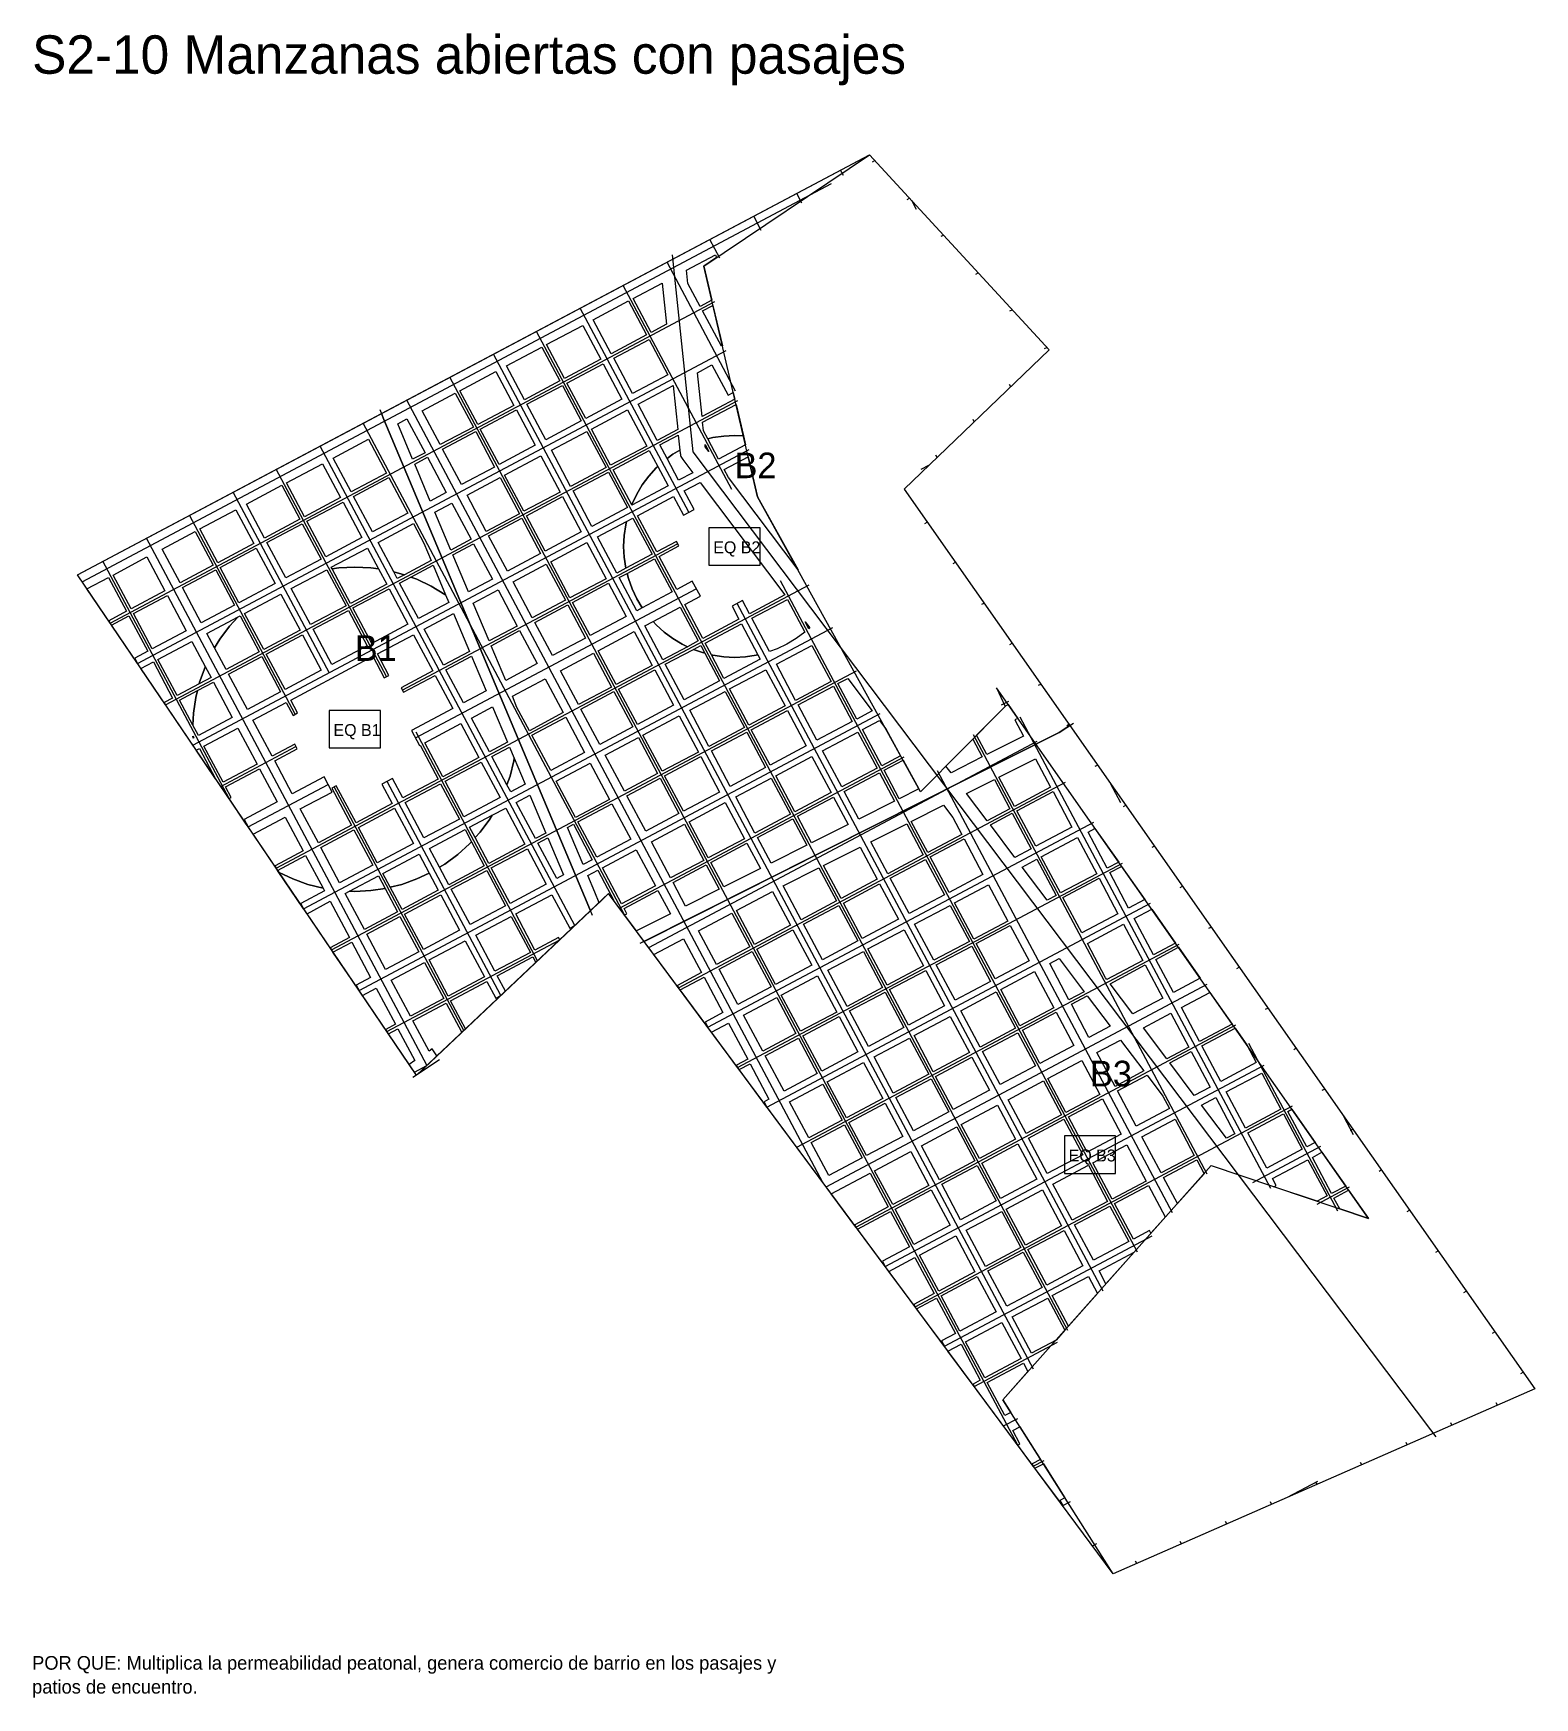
# Model space of a CAD drawing. Header units: metres. Extents: x 3873 to 16340, y -5213 to 3289.
# Drawn here: x 14581 to 16340, y -1013 to 937 of the extents above; entities that cross this region are included whole.
import ezdxf

# ---------------------------------------------------------------- set-up
doc = ezdxf.new("R2010")
doc.units = ezdxf.units.M
for name, color, linetype in [('EQUIPAMIENTO', 5, 'Continuous'), ('LIMITE-INTERVENCION', 30, 'Continuous'), ('MANZANAS-PROPUESTAS', 33, 'Continuous'), ('SECTORES', 1, 'Continuous'), ('TEXTO', 7, 'Continuous'), ('VERDE-OBLIGATORIO', 3, 'Continuous'), ('VERDE-PROPUESTO', 82, 'Continuous'), ('VIA-BOULEVARD', 30, 'Continuous'), ('VIA-PEATONAL', 42, 'Continuous'), ('VIA-PRIMARIA', 1, 'Continuous'), ('VIA-SECUNDARIA', 8, 'Continuous'), ('VIA-TERCIARIA', 9, 'Continuous')]:
    doc.layers.add(name, color=color, linetype=linetype)

msp = doc.modelspace()

# ---------------------------------------------------------------- texts
at = {"layer": 'EQUIPAMIENTO'}
for s, p in [('EQ B2', (15377.8, 328.1)), ('EQ B1', (14933, 114)), ('EQ B3', (15794.1, -384.5))]:
    msp.add_text(s, height=14, dxfattribs=at).set_placement(p)
at = {"layer": 'SECTORES'}
for s, p in [('B2', (15402.8, 416.1)), ('B1', (14958, 202)), ('B3', (15819.1, -296.5))]:
    msp.add_text(s, height=30, dxfattribs=at).set_placement(p)
at = {"layer": 'TEXTO'}
for s, height, p in [('S2-10 Manzanas abiertas con pasajes', 45, (14580, 890)), ('POR QUE: Multiplica la permeabilidad peatonal, genera comercio de barrio en los pasajes y', 16, (14580, -980)), ('patios de encuentro.', 16, (14580, -1008))]:
    msp.add_text(s, height=height, dxfattribs=at).set_placement(p)

# ---------------------------------------------------------------- linework, layer by layer
at = {"layer": 'EQUIPAMIENTO'}
for points in [[(15372.8, 314.1), (15432.8, 314.1), (15432.8, 358.1), (15372.8, 358.1), (15372.8, 314.1)], [(14928, 100), (14988, 100), (14988, 144), (14928, 144), (14928, 100)], [(15789.1, -398.5), (15849.1, -398.5), (15849.1, -354.5), (15789.1, -354.5), (15789.1, -398.5)]]:
    msp.add_lwpolyline(points, close=True, dxfattribs=at)
at = {"layer": 'LIMITE-INTERVENCION'}
msp.add_lwpolyline([(14633, 303), (15561, 795), (15771.2, 566.4), (15601.5, 403.2), (16340, -651), (15846.2, -867.6), (15255.3, -70.6), (15030.2, -283.5), (14633, 303)], close=True, dxfattribs=at)
at = {"layer": 'MANZANAS-PROPUESTAS'}
for points in [[(15362.5, 617.3), (15348.2, 644.2), (15346.6, 659.8), (15380.3, 677.7), (15381.8, 674.8), (15366.7, 664.7), (15376.1, 624.5), (15362.5, 617.3)], [(15323.1, 596.4), (15305.1, 586.8), (15284, 626.6), (15318, 644.6), (15323.1, 596.4)], [(15258.3, 562), (15237.2, 601.7), (15278.7, 623.8), (15299.8, 584), (15258.3, 562)], [(15387.4, 570.6), (15365.3, 612.1), (15377.5, 618.5), (15388.5, 571.1), (15387.4, 570.6)], [(15203.6, 532.8), (15182.5, 572.6), (15224.9, 595.1), (15246, 555.4), (15203.6, 532.8)], [(15156.8, 508), (15135.7, 547.7), (15177.2, 569.8), (15198.3, 530), (15156.8, 508)], [(15302.7, 578.7), (15324.7, 537.2), (15283.2, 515.2), (15261.2, 556.7), (15302.7, 578.7)], [(15248.8, 550.1), (15270.9, 508.6), (15228.5, 486), (15206.4, 527.5), (15248.8, 550.1)], [(15364.7, 488.3), (15359.3, 539.7), (15376.3, 548.8), (15395.2, 513.4), (15401.3, 516.6), (15403.1, 508.7), (15364.7, 488.3)], [(15102.1, 478.9), (15080.9, 518.6), (15123.3, 541.1), (15144.4, 501.4), (15102.1, 478.9)], [(15036.8, 495.1), (15075.6, 515.8), (15096.8, 476), (15057.9, 455.4), (15036.8, 495.1)], [(15201.1, 524.7), (15223.2, 483.2), (15181.7, 461.2), (15159.6, 502.7), (15201.1, 524.7)], [(15330.7, 524.6), (15336.2, 473.1), (15312.3, 460.4), (15289.8, 502.8), (15330.7, 524.6)], [(15147.3, 496.1), (15169.3, 454.6), (15126.9, 432.1), (15104.9, 473.6), (15147.3, 496.1)], [(15277.4, 496.2), (15300, 453.8), (15257.6, 431.3), (15235.1, 473.7), (15277.4, 496.2)], [(15366.5, 471.4), (15365.4, 481.8), (15404.5, 502.6), (15413.2, 465.6), (15402.8, 466.1), (15390.1, 465.5), (15377.5, 463.6), (15371.4, 462.1), (15366.5, 471.4)], [(15008.2, 479.9), (15019.1, 485.7), (15040.3, 446), (15025.7, 438.3), (15008.2, 479.9)], [(15099.6, 470.7), (15121.6, 429.2), (15082.8, 408.6), (15060.7, 450.1), (15099.6, 470.7)], [(15229.8, 470.9), (15252.3, 428.5), (15210.8, 406.4), (15188.3, 448.8), (15229.8, 470.9)], [(14932.6, 439.7), (14974.1, 461.8), (14995.2, 422), (14953.7, 400), (14932.6, 439.7)], [(15336.8, 466.6), (15338.7, 449.1), (15330.6, 444.2), (15323.7, 439.1), (15315.1, 455.1), (15336.8, 466.6)], [(14877.9, 410.6), (14920.2, 433.1), (14941.4, 393.4), (14899, 370.9), (14877.9, 410.6)], [(15043.1, 440.7), (15065.1, 399.2), (15046.4, 389.2), (15028.1, 432.7), (15043.1, 440.7)], [(15175.9, 442.2), (15198.4, 399.9), (15156, 377.3), (15133.5, 419.7), (15175.9, 442.2)], [(15302.8, 448.5), (15312.8, 429.8), (15310.9, 428.1), (15302.3, 418.6), (15294.7, 408.4), (15288.2, 397.4), (15282.7, 385.9), (15282.3, 384.8), (15260.4, 426), (15302.8, 448.5)], [(15020.1, 375.3), (14978.6, 353.2), (14956.5, 394.7), (14998, 416.8), (15020.1, 375.3)], [(15128.2, 416.9), (15150.8, 374.5), (15111.9, 353.8), (15089.4, 396.2), (15128.2, 416.9)], [(15255.1, 423.2), (15277.2, 381.7), (15235.7, 359.6), (15213.6, 401.1), (15255.1, 423.2)], [(14831.1, 385.7), (14872.6, 407.8), (14893.7, 368.1), (14852.2, 346), (14831.1, 385.7)], [(15201.2, 394.6), (15223.3, 353.1), (15180.9, 330.5), (15158.9, 372), (15201.2, 394.6)], [(14776.3, 356.6), (14818.7, 379.2), (14839.8, 339.4), (14797.4, 316.9), (14776.3, 356.6)], [(14901.8, 365.6), (14944.2, 388.1), (14966.2, 346.6), (14923.9, 324.1), (14901.8, 365.6)], [(15071.7, 386.8), (15094.2, 344.5), (15070.5, 331.8), (15051.8, 376.3), (15071.7, 386.8)], [(14732.2, 333.1), (14771, 353.8), (14792.1, 314.1), (14753.3, 293.4), (14732.2, 333.1)], [(14896.5, 362.8), (14918.6, 321.3), (14877.1, 299.2), (14855, 340.7), (14896.5, 362.8)], [(15047.4, 319.6), (15016, 302.8), (15013.2, 303.8), (15003.6, 306.2), (14985.2, 340.8), (15026.7, 362.9), (15038.9, 339.9), (15047.4, 319.6)], [(15153.6, 369.2), (15175.6, 327.7), (15136.8, 307), (15114.7, 348.5), (15153.6, 369.2)], [(15276.3, 365.4), (15275.3, 361.5), (15273.4, 348.9), (15272.8, 336.1), (15273.4, 323.4), (15275.3, 310.8), (15275.4, 310.5), (15264.8, 304.9), (15242.2, 347.3), (15276.3, 365.4)], [(14842.6, 334.1), (14864.7, 292.6), (14822.3, 270.1), (14800.3, 311.6), (14842.6, 334.1)], [(14930.4, 311.7), (14972.8, 334.3), (14985.9, 309.7), (14976.6, 311.1), (14958, 312), (14939.4, 311.1), (14931.4, 309.9), (14930.4, 311.7)], [(15097.1, 339.2), (15119.1, 297.7), (15091.1, 282.8), (15072.8, 326.3), (15097.1, 339.2)], [(15229.9, 340.7), (15252.4, 298.3), (15210, 275.8), (15187.5, 318.2), (15229.9, 340.7)], [(14674.8, 302.6), (14714.5, 323.8), (14735.6, 284), (14695.9, 262.9), (14674.8, 302.6)], [(15064.3, 279.5), (15063.6, 280), (15047.6, 289.6), (15030.7, 297.6), (15023.6, 300.1), (15049.8, 314), (15064.3, 279.5)], [(15182.2, 315.3), (15204.7, 273), (15165.9, 252.3), (15143.4, 294.7), (15182.2, 315.3)], [(14669.5, 299.8), (14690.6, 260.1), (14669.9, 249.1), (14671.3, 246.4), (14644.2, 286.4), (14669.5, 299.8)], [(14778.2, 246.6), (14756.1, 288.1), (14795, 308.8), (14817, 267.3), (14778.2, 246.6)], [(15255.2, 293), (15275.9, 254.2), (15233.5, 231.6), (15212.9, 270.5), (15255.2, 293)], [(15276.9, 304.5), (15278.4, 298.4), (15282.7, 286.4), (15288.2, 274.9), (15294.6, 264.1), (15288.3, 260.7), (15267.6, 299.6), (15276.9, 304.5)], [(14738.5, 278.7), (14760.5, 237.2), (14720.8, 216.1), (14698.7, 257.6), (14738.5, 278.7)], [(15125.7, 285.3), (15148.2, 242.9), (15115.2, 225.4), (15096.6, 269.8), (15125.7, 285.3)], [(14693.4, 254.8), (14715.5, 213.3), (14700.2, 205.1), (14703.5, 199), (14673, 243.9), (14693.4, 254.8)], [(14784.7, 234.3), (14821.2, 253.6), (14811.1, 242.6), (14800, 227.6), (14793.8, 217.2), (14784.7, 234.3)], [(15207.6, 267.7), (15228.2, 228.8), (15189.4, 208.2), (15168.7, 247), (15207.6, 267.7)], [(15151, 237.6), (15171.7, 198.8), (15134.7, 179.1), (15117.6, 219.8), (15151, 237.6)], [(15285.3, 236.5), (15306.4, 196.8), (15264, 174.2), (15242.9, 214), (15285.3, 236.5)], [(15307.3, 248.2), (15310.9, 244.2), (15320.3, 235.7), (15330.6, 228.1), (15341.5, 221.5), (15347.6, 218.6), (15318.8, 203.3), (15297.6, 243.1), (15307.3, 248.2)], [(14767.1, 224.9), (14782.8, 195.4), (14782.5, 194.7), (14776.2, 177.2), (14775.7, 175.1), (14749.9, 161.4), (14727.4, 203.7), (14767.1, 224.9)], [(15354.5, 215.5), (15365.1, 211.7), (15367.9, 211), (15385.1, 178.6), (15343.7, 156.5), (15321.6, 198), (15354.5, 215.5)], [(15493.3, 220.2), (15515.8, 177.9), (15474.3, 155.8), (15451.8, 198.2), (15493.3, 220.2)], [(14722.1, 200.9), (14744.6, 158.5), (14734.8, 153.3), (14736.2, 150.7), (14707.4, 193.1), (14722.1, 200.9)], [(15237.6, 211.2), (15258.7, 171.4), (15219.9, 150.8), (15198.8, 190.5), (15237.6, 211.2)], [(15432.8, 204), (15390.4, 181.4), (15375.8, 209.1), (15377.5, 208.6), (15390.1, 206.8), (15402.8, 206.1), (15415.6, 206.8), (15428.2, 208.6), (15430.1, 209.1), (15432.8, 204)], [(15181.1, 181.1), (15202.2, 141.4), (15162.5, 120.2), (15147.9, 147.6), (15142.5, 160.6), (15181.1, 181.1)], [(15309.2, 191.5), (15331.3, 150), (15288.9, 127.4), (15266.8, 168.9), (15309.2, 191.5)], [(15439.4, 191.6), (15461.9, 149.2), (15419.6, 126.7), (15397, 169.1), (15439.4, 191.6)], [(15564, 143.5), (15546, 133.9), (15523.9, 175.4), (15535.4, 181.5), (15564, 143.5)], [(14773.7, 167.2), (14771.7, 159.1), (14768.9, 140.6), (14768.3, 126.8), (14752.7, 156.1), (14773.7, 167.2)], [(15261.5, 166.1), (15283.6, 124.6), (15244.8, 104), (15222.7, 145.5), (15261.5, 166.1)], [(15391.7, 166.3), (15414.3, 123.9), (15372.8, 101.8), (15350.2, 144.2), (15391.7, 166.3)], [(15518.6, 172.6), (15540.7, 131.1), (15499.2, 109), (15477.1, 150.5), (15518.6, 172.6)], [(15337.9, 137.6), (15360.4, 95.2), (15318, 72.7), (15295.5, 115.1), (15337.9, 137.6)], [(15464.8, 143.9), (15486.8, 102.4), (15444.4, 79.9), (15422.4, 121.4), (15464.8, 143.9)], [(15731.2, 132.8), (15741.3, 113.8), (15698.4, 92.2), (15686.3, 115), (15719.7, 148.7), (15719.5, 149.1), (15723.2, 151.1), (15734.7, 134.7), (15731.2, 132.8)], [(15227.1, 94.6), (15187.4, 73.5), (15165.3, 115), (15205, 136.1), (15227.1, 94.6)], [(15417.1, 118.6), (15439.1, 77.1), (15397.6, 55), (15375.6, 96.5), (15417.1, 118.6)], [(15547.3, 118.7), (15569.8, 76.3), (15528.3, 54.3), (15505.8, 96.6), (15547.3, 118.7)], [(15579.8, 122.5), (15597.3, 90.9), (15575.1, 79.1), (15552.5, 121.5), (15572.6, 132.2), (15579.8, 122.5)], [(15290.2, 112.3), (15312.7, 69.9), (15273.9, 49.2), (15251.3, 91.6), (15290.2, 112.3)], [(15693, 89.5), (15656.3, 71), (15650.4, 78.8), (15681.9, 110.5), (15693, 89.5)], [(15157.6, 57.6), (15140.6, 48.6), (15136.2, 56.8), (15139.8, 66.9), (15144.4, 85), (15144.8, 88), (15157.6, 57.6)], [(15233.7, 82.2), (15256.2, 39.8), (15216.5, 18.7), (15193.9, 61.1), (15233.7, 82.2)], [(15363.2, 89.9), (15385.3, 48.4), (15342.9, 25.9), (15320.8, 67.4), (15363.2, 89.9)], [(15493.4, 90.1), (15515.9, 47.7), (15473.5, 25.2), (15451, 67.5), (15493.4, 90.1)], [(15595.6, 40.5), (15577.9, 73.8), (15600.2, 85.7), (15618.7, 52.1), (15595.6, 40.5)], [(15773, 54.1), (15730.6, 31.6), (15712.5, 65.7), (15755.4, 87.3), (15773, 54.1)], [(15315.5, 64.6), (15337.6, 23.1), (15298.8, 2.4), (15276.7, 43.9), (15315.5, 64.6)], [(15445.7, 64.7), (15468.2, 22.3), (15426.7, 0.3), (15404.2, 42.6), (15445.7, 64.7)], [(15590.3, 37.8), (15548.3, 16.7), (15531.1, 49), (15572.6, 71), (15590.3, 37.8)], [(15725.3, 28.8), (15698.7, 14.6), (15674.6, 46.7), (15707.1, 63), (15725.3, 28.8)], [(15147.1, 36.2), (15163, 44.6), (15181.7, 0.2), (15169.7, -6.2), (15147.1, 36.2)], [(15476.4, 19.9), (15518.7, 42.4), (15535.8, 10.4), (15492.9, -11.2), (15476.4, 19.9)], [(15797.9, 7.3), (15755.5, -15.2), (15733.4, 26.3), (15775.8, 48.8), (15797.9, 7.3)], [(15098.9, -5.1), (15104.9, 1.5), (15116, 16.5), (15118.8, 21.1), (15134.8, 29.6), (15157.3, -12.7), (15114.9, -35.3), (15098.9, -5.1)], [(15259, 34.5), (15281.1, -7), (15241.4, -28.1), (15219.3, 13.4), (15259, 34.5)], [(15391.9, 36.1), (15414.4, -6.3), (15372, -28.8), (15349.5, 13.5), (15391.9, 36.1)], [(15658.3, 18.4), (15668.8, -1.3), (15629.1, -22.4), (15609.7, 14), (15647.4, 33), (15658.3, 18.4)], [(15750.2, -18), (15731.1, -28.2), (15702.4, 9.8), (15728.1, 23.5), (15750.2, -18)], [(15207.1, 6.9), (15214, 10.6), (15236.1, -30.9), (15225.4, -36.6), (15207.1, 6.9)], [(15344.2, 10.7), (15366.7, -31.7), (15327.9, -52.3), (15305.3, -9.9), (15344.2, 10.7)], [(15471.1, 17), (15487.5, -13.9), (15445.5, -35), (15429.6, -5), (15471.1, 17)], [(15623.8, -25.2), (15582.3, -47.3), (15562.4, -9.8), (15604.4, 11.3), (15623.8, -25.2)], [(15839.3, -40.8), (15816.8, 1.5), (15824.9, 5.8), (15852.7, -33.8), (15839.3, -40.8)], [(15109.6, -38.1), (15068.1, -60.2), (15057.3, -39.7), (15063.6, -36), (15078.6, -24.9), (15092.4, -12.3), (15094.6, -9.8), (15109.6, -38.1)], [(15117.8, -40.6), (15160.1, -18), (15182.2, -59.5), (15139.8, -82.1), (15117.8, -40.6)], [(15172.5, -11.5), (15184, -5.3), (15202.3, -48.8), (15194.6, -53), (15172.5, -11.5)], [(15310.2, -61.7), (15270.5, -82.8), (15247.9, -40.4), (15287.7, -19.3), (15310.2, -61.7)], [(15433, -41.3), (15390.1, -62.9), (15374.8, -34.1), (15417.2, -11.6), (15433, -41.3)], [(15507, -37.7), (15549.9, -16.1), (15569.9, -53.9), (15527.5, -76.4), (15507, -37.7)], [(15693.7, -48.1), (15654, -69.2), (15631.9, -27.7), (15671.6, -6.6), (15693.7, -48.1)], [(15827, -47.4), (15784.6, -69.9), (15762.1, -27.6), (15804.4, -5), (15827, -47.4)], [(15330.7, -57.6), (15369.5, -37), (15384.8, -65.6), (15345.4, -85.4), (15330.7, -57.6)], [(15648.7, -72), (15607.2, -94.1), (15585.1, -52.6), (15626.6, -30.5), (15648.7, -72)], [(15779.3, -72.8), (15768.8, -78.3), (15739.6, -39.5), (15756.8, -30.4), (15779.3, -72.8)], [(15864.2, -87.6), (15842.2, -46.1), (15856.1, -38.7), (15883.3, -77.5), (15864.2, -87.6)], [(14922.5, -67.4), (14894.7, -82.1), (14898, -88.3), (14867.6, -43.4), (14869.3, -46), (14885.3, -53.5), (14902.9, -59.8), (14920.8, -64.3), (14922.5, -67.4)], [(15055.8, -66.7), (15013.4, -89.3), (14999.5, -63.2), (15013.2, -59.8), (15030.7, -53.5), (15045.1, -46.7), (15055.8, -66.7)], [(15134.5, -84.9), (15093, -107), (15071, -65.5), (15112.5, -43.4), (15134.5, -84.9)], [(15244, -81.3), (15239, -69.1), (15239, -69), (15230.8, -49.5), (15242.6, -43.3), (15261.9, -79.5), (15255.3, -70.6), (15244, -81.3)], [(15522.2, -79.2), (15480.7, -101.3), (15459.6, -61.5), (15459.9, -61.4), (15501.6, -40.4), (15522.2, -79.2)], [(15851.9, -94.2), (15809.5, -116.7), (15787.4, -75.2), (15829.8, -52.7), (15851.9, -94.2)], [(14946.7, -70.4), (14951.8, -67.7), (14958, -68), (14976.6, -67.1), (14993.5, -64.6), (15008.1, -92.1), (14969.3, -112.7), (14946.7, -70.4)], [(15080.7, -113.5), (15038.3, -136.1), (15016.2, -94.6), (15058.6, -72), (15080.7, -113.5)], [(15196.7, -122.1), (15168.9, -136.8), (15146.4, -94.4), (15188.8, -71.9), (15209.7, -111.2), (15215.8, -107.9), (15198.1, -124.7), (15196.7, -122.1)], [(15276.6, -94.3), (15273.3, -88.1), (15313, -67), (15327.6, -94.4), (15287.8, -114.4), (15273.9, -95.7), (15276.6, -94.3)], [(15468.4, -107.8), (15426, -130.4), (15404.9, -90.6), (15447.2, -68.1), (15468.4, -107.8)], [(15572.7, -59.2), (15594.8, -100.7), (15552.4, -123.2), (15530.4, -81.7), (15572.7, -59.2)], [(15722.8, -102.8), (15683.1, -123.9), (15660.5, -81.6), (15700.3, -60.4), (15722.8, -102.8)], [(14929.1, -79.7), (14951.6, -122.1), (14929.3, -134), (14930.7, -136.6), (14902, -94.2), (14929.1, -79.7)], [(15010.9, -97.4), (15033, -138.9), (14994.1, -159.5), (14972.1, -118), (15010.9, -97.4)], [(15122.1, -161.7), (15099.6, -119.3), (15141.1, -97.3), (15163.6, -139.6), (15122.1, -161.7)], [(15360.7, -114.1), (15399.6, -93.5), (15420.7, -133.2), (15381.8, -153.9), (15360.7, -114.1)], [(15525.1, -84.5), (15547.1, -126), (15505.6, -148.1), (15483.6, -106.6), (15525.1, -84.5)], [(15613.7, -106.4), (15655.2, -84.4), (15677.8, -126.8), (15636.3, -148.8), (15613.7, -106.4)], [(15893.3, -142.4), (15870.8, -100), (15891.4, -89), (15919.1, -128.7), (15893.3, -142.4)], [(15493.3, -154.6), (15450.9, -177.2), (15428.8, -135.7), (15471.2, -113.1), (15493.3, -154.6)], [(15559, -135.5), (15601.4, -113), (15623.9, -155.4), (15581.5, -177.9), (15559, -135.5)], [(15747.7, -149.6), (15707.9, -170.7), (15685.9, -129.2), (15725.6, -108.1), (15747.7, -149.6)], [(15881, -149), (15838.9, -171.3), (15837.4, -169.3), (15816.1, -129.1), (15858.4, -106.6), (15881, -149)], [(14954.4, -127.4), (14976.5, -168.9), (14959.6, -177.9), (14962.9, -184.1), (14932.4, -139.1), (14954.4, -127.4)], [(15044.9, -148.4), (15087.2, -125.9), (15109.8, -168.3), (15067.4, -190.8), (15044.9, -148.4)], [(15343.1, -123.5), (15364.2, -163.2), (15335.8, -178.4), (15337.2, -181), (15308.2, -142), (15343.1, -123.5)], [(15639.1, -154.1), (15680.6, -132.1), (15702.6, -173.6), (15661.1, -195.6), (15639.1, -154.1)], [(15916.8, -186.5), (15896.1, -147.7), (15922.6, -133.6), (15948, -169.9), (15916.8, -186.5)], [(15039.6, -151.2), (15062.1, -193.6), (15023.2, -214.3), (15000.7, -171.9), (15039.6, -151.2)], [(15124.9, -167), (15166.4, -144.9), (15169.5, -150.7), (15172.1, -149.3), (15134.5, -184.9), (15124.9, -167)], [(15384.7, -159.1), (15423.5, -138.5), (15445.6, -180), (15406.7, -200.6), (15384.7, -159.1)], [(15534.7, -202.8), (15512.2, -160.4), (15553.7, -138.4), (15576.2, -180.7), (15534.7, -202.8)], [(15812.1, -185.6), (15794.4, -195), (15771.9, -152.6), (15782.9, -146.8), (15812.1, -185.6)], [(15842.6, -176.2), (15883.8, -154.3), (15904.4, -193.1), (15869.4, -211.7), (15842.6, -176.2)], [(15070.2, -196.1), (15112.6, -173.6), (15123, -193.2), (15129.2, -189.9), (15087.7, -229.1), (15070.2, -196.1)], [(15367, -168.5), (15389.1, -210), (15368.2, -221.1), (15371.5, -227.3), (15339, -183.4), (15367, -168.5)], [(15480, -231.9), (15457.4, -189.5), (15499.8, -167), (15522.4, -209.4), (15480, -231.9)], [(15584.3, -183.2), (15626.7, -160.7), (15648.8, -202.2), (15606.4, -224.7), (15584.3, -183.2)], [(15776.8, -204.4), (15737.1, -225.5), (15714.5, -183.1), (15754.2, -162), (15776.8, -204.4)], [(14983, -181.3), (15005.6, -223.7), (14994.2, -229.7), (14995.6, -232.4), (14966.8, -189.9), (14983, -181.3)], [(15413.3, -213), (15452.2, -192.4), (15474.7, -234.7), (15435.8, -255.4), (15413.3, -213)], [(15559.6, -249.6), (15537.5, -208.1), (15579, -186), (15601.1, -227.5), (15559.6, -249.6)], [(15690.3, -250.4), (15667.7, -208), (15709.2, -185.9), (15731.8, -228.3), (15690.3, -250.4)], [(15797.3, -200.3), (15815.8, -190.4), (15842.6, -226), (15817.9, -239.1), (15797.3, -200.3)], [(15947.3, -243.9), (15926.2, -204.2), (15959.6, -186.4), (15985.6, -223.6), (15947.3, -243.9)], [(15048.7, -252.5), (15044.9, -255.1), (15026.1, -219.6), (15064.9, -198.9), (15082.8, -232.6), (15085.5, -231.2), (15054.2, -260.8), (15048.7, -252.5)], [(15779.6, -209.6), (15800.3, -248.5), (15760.5, -269.6), (15739.9, -230.8), (15779.6, -209.6)], [(15881.6, -227.9), (15913.8, -210.8), (15935, -250.5), (15909, -264.3), (15881.6, -227.9)], [(15008.4, -229), (15028.2, -266.2), (15021.5, -270.7), (14997.3, -234.9), (15008.4, -229)], [(15395.6, -222.4), (15418.2, -264.8), (15405, -271.8), (15406.4, -274.4), (15375.7, -233), (15395.6, -222.4)], [(15504.9, -278.7), (15482.8, -237.2), (15525.2, -214.7), (15547.2, -256.2), (15504.9, -278.7)], [(15635.5, -279.5), (15613, -237.1), (15655.4, -214.6), (15677.9, -256.9), (15635.5, -279.5)], [(15713.7, -294.5), (15693.1, -255.7), (15734.6, -233.6), (15755.2, -272.4), (15713.7, -294.5)], [(16013.7, -268.7), (15972.2, -290.7), (15950.1, -249.2), (15989.1, -228.5), (16002.7, -247.9), (16013.7, -268.7)], [(15438.7, -260.7), (15477.5, -240), (15499.6, -281.5), (15460.7, -302.2), (15438.7, -260.7)], [(15588.7, -304.3), (15566.2, -262), (15607.7, -239.9), (15630.2, -282.3), (15588.7, -304.3)], [(15827.3, -256.8), (15854.8, -242.2), (15882.2, -278.5), (15848.4, -296.5), (15827.3, -256.8)], [(15421, -270.1), (15443.1, -311.6), (15437.5, -314.6), (15440.7, -320.7), (15408.2, -276.9), (15421, -270.1)], [(15534, -333.5), (15511.4, -291.1), (15553.8, -268.5), (15576.4, -310.9), (15534, -333.5)], [(15659, -323.6), (15638.3, -284.8), (15680.7, -262.2), (15701.4, -301.1), (15659, -323.6)], [(15809.6, -266.2), (15830.8, -305.9), (15791, -327), (15769.9, -287.3), (15809.6, -266.2)], [(15912.7, -269.1), (15937.8, -255.8), (15959.8, -297.3), (15941.3, -307.1), (15912.7, -269.1)], [(15612.2, -348.5), (15591.5, -309.6), (15633, -287.6), (15653.7, -326.4), (15612.2, -348.5)], [(15744.2, -351.9), (15723.1, -312.2), (15764.6, -290.1), (15785.7, -329.8), (15744.2, -351.9)], [(15851.2, -301.8), (15885.9, -283.4), (15904.3, -307.8), (15912.2, -322.6), (15873.3, -343.3), (15851.2, -301.8)], [(16020.3, -281), (16042.8, -323.4), (16001.3, -345.5), (15978.8, -303.1), (16020.3, -281)], [(15489.8, -356.9), (15467.3, -314.5), (15506.1, -293.9), (15528.7, -336.3), (15489.8, -356.9)], [(15833.6, -311.2), (15855.7, -352.7), (15815.9, -373.8), (15793.9, -332.3), (15833.6, -311.2)], [(15949.9, -318.4), (15966.4, -309.7), (15988.9, -352), (15979.1, -357.3), (15949.9, -318.4)], [(15557.4, -377.6), (15536.8, -338.8), (15579.2, -316.2), (15599.8, -355.1), (15557.4, -377.6)], [(15689.5, -381), (15668.4, -341.3), (15710.8, -318.7), (15731.9, -358.5), (15689.5, -381)], [(16045.6, -328.7), (16067.7, -370.2), (16026.2, -392.3), (16004.1, -350.8), (16045.6, -328.7)], [(16073, -367.4), (16050.9, -325.9), (16055.6, -323.4), (16082.7, -362.2), (16073, -367.4)], [(15513.3, -401.1), (15492.6, -362.2), (15531.5, -341.6), (15552.1, -380.4), (15513.3, -401.1)], [(15642.7, -405.9), (15621.6, -366.2), (15663.1, -344.1), (15684.2, -383.8), (15642.7, -405.9)], [(15769.1, -398.7), (15747.1, -357.2), (15788.6, -335.1), (15810.6, -376.6), (15769.1, -398.7)], [(15879.9, -355.7), (15918.7, -335), (15941.3, -377.4), (15902.4, -398), (15879.9, -355.7)], [(15714.4, -427.8), (15692.3, -386.3), (15734.7, -363.8), (15756.8, -405.3), (15714.4, -427.8)], [(15862.2, -365), (15884.8, -407.4), (15845, -428.6), (15822.5, -386.2), (15862.2, -365)], [(15588, -435), (15566.8, -395.3), (15609.2, -372.7), (15630.3, -412.5), (15588, -435)], [(15667.6, -452.7), (15645.5, -411.2), (15687, -389.1), (15709.1, -430.6), (15667.6, -452.7)], [(15798.2, -453.4), (15775.7, -411.1), (15817.2, -389), (15839.7, -431.4), (15798.2, -453.4)], [(15905.2, -403.3), (15944.1, -382.7), (15952.7, -398.8), (15921.5, -433.9), (15905.2, -403.3)], [(16037.1, -412.8), (16032.8, -404.6), (16074.3, -382.6), (16096.8, -424.9), (16085.1, -431.2), (16034.6, -414.2), (16037.1, -412.8)], [(16102.1, -422.1), (16079.6, -379.7), (16090.8, -373.7), (16118.6, -413.4), (16102.1, -422.1)], [(15561.5, -398.1), (15582.7, -437.8), (15543.5, -458.6), (15544.9, -461.3), (15516, -422.3), (15561.5, -398.1)], [(15612.8, -481.8), (15590.8, -440.3), (15633.2, -417.8), (15655.2, -459.3), (15612.8, -481.8)], [(15743.5, -482.5), (15721, -440.2), (15763.3, -417.6), (15785.9, -460), (15743.5, -482.5)], [(15888.7, -465.4), (15869.9, -475.4), (15847.8, -433.9), (15887.6, -412.7), (15907.1, -449.3), (15908.3, -448.7), (15890.5, -468.7), (15888.7, -465.4)], [(16104.9, -427.4), (16122, -418.3), (16145.3, -451.5), (16111.7, -440.1), (16104.9, -427.4)], [(15585.5, -443.1), (15607.5, -484.6), (15576, -501.4), (15579.3, -507.6), (15546.7, -463.7), (15585.5, -443.1)], [(15696.7, -507.4), (15674.2, -465), (15715.7, -443), (15738.2, -485.4), (15696.7, -507.4)], [(15823.1, -500.2), (15801, -458.7), (15842.5, -436.7), (15864.6, -478.2), (15823.1, -500.2)], [(15768.4, -529.3), (15746.3, -487.8), (15788.7, -465.3), (15810.8, -506.8), (15768.4, -529.3)], [(15642, -536.5), (15619.4, -494.2), (15661.8, -471.6), (15684.3, -514), (15642, -536.5)], [(15614.1, -497), (15636.7, -539.4), (15612.8, -552), (15614.2, -554.7), (15583.5, -513.3), (15614.1, -497)], [(15721.6, -554.2), (15699.5, -512.7), (15741, -490.7), (15763.1, -532.2), (15721.6, -554.2)], [(15829.7, -512.6), (15871, -490.6), (15837.8, -527.9), (15829.7, -512.6)], [(15666.8, -583.3), (15644.8, -541.8), (15687.1, -519.3), (15709.2, -560.8), (15666.8, -583.3)], [(15774.9, -541.7), (15817.3, -519.2), (15827.9, -539.1), (15793.9, -577.3), (15774.9, -541.7)], [(15639.5, -544.6), (15661.5, -586.1), (15645.2, -594.8), (15648.5, -601), (15616, -557.1), (15639.5, -544.6)], [(15750.7, -609), (15728.1, -566.6), (15769.6, -544.5), (15789.6, -582.1), (15779.3, -593.8), (15750.7, -609)], [(15695.9, -638.1), (15673.4, -595.7), (15715.8, -573.2), (15738.3, -615.5), (15695.9, -638.1)], [(15668.1, -598.5), (15690.6, -640.9), (15682.1, -645.5), (15683.5, -648.1), (15652.7, -606.7), (15668.1, -598.5)], [(15719.4, -682.2), (15698.8, -643.4), (15741.1, -620.8), (15746.4, -630.7), (15717, -663.8), (15726.3, -678.5), (15719.4, -682.2)], [(15751.3, -738.9), (15752.7, -741.5), (15734.4, -716.8), (15737.1, -715.4), (15728.8, -699.9), (15737.1, -695.5), (15761.2, -733.6), (15751.3, -738.9)], [(15783.8, -781.6), (15787.1, -787.8), (15754.5, -744), (15764.5, -738.7), (15789.7, -778.5), (15783.8, -781.6)]]:
    msp.add_lwpolyline(points, close=True, dxfattribs=at)
at = {"layer": 'SECTORES'}
for points in [[(14989.1, 491.8), (15561, 795), (15771.2, 566.4), (15601.5, 403.2), (15795.5, 126.3), (15783, 118), (15296.9, -126.6), (15255.3, -70.6), (15233.9, -90.8), (15227, -74), (14992, 485), (14989.1, 491.8)], [(15030.2, -283.5), (15030, -283.1), (14633, 303), (14989.1, 491.8), (14992, 485), (15227, -74), (15233.9, -90.8), (15032.1, -281.7), (15030.2, -283.5)], [(15795.5, 126.3), (16340, -651), (15846.2, -867.6), (15296.9, -126.6), (15783, 118), (15795.5, 126.3)]]:
    msp.add_lwpolyline(points, close=True, dxfattribs=at)
at = {"layer": 'VERDE-OBLIGATORIO'}
msp.add_lwpolyline([(16145.3, -451.5), (15709.6, 170.5), (15719.7, 148.7), (15620.6, 48.7), (15429.8, 394.3), (15366.7, 664.7), (15561, 795), (15771.2, 566.4), (15601.5, 403.2), (16340, -651), (15846.2, -867.6), (15717, -663.8), (15961, -389.4), (16145.3, -451.5)], close=True, dxfattribs=at)
at = {"layer": 'VERDE-PROPUESTO'}
for points in [[(15338.7, 449.1), (15339.1, 445.4), (15339.3, 444.1), (15339.6, 442.8), (15340, 441.5), (15340.6, 440.3), (15341.3, 439.1), (15342, 438), (15353.8, 422.4), (15337.2, 413.6), (15323.7, 439.1), (15330.6, 444.2), (15338.7, 449.1)], [(15368.5, 452.7), (15368.2, 455.5), (15372.5, 447.4), (15368.5, 452.7)], [(15390.1, 465.5), (15402.8, 466.1), (15413.2, 465.6), (15415.6, 455.3), (15384, 438.5), (15371.4, 462.1), (15377.5, 463.6), (15390.1, 465.5)], [(15288.2, 397.4), (15294.7, 408.4), (15302.3, 418.6), (15310.9, 428.1), (15312.8, 429.8), (15324.9, 407), (15282.5, 384.5), (15282.3, 384.8), (15282.7, 385.9), (15288.2, 397.4)], [(15395.5, 416.8), (15390.6, 426.1), (15418.9, 441.2), (15429.8, 394.3), (15477.1, 308.7), (15395.5, 416.8)], [(15461.6, 279.3), (15420.3, 257.3), (15412.2, 272.6), (15399.8, 266), (15407.9, 250.8), (15365.6, 228.2), (15344.4, 268), (15362.7, 277.7), (15353.3, 295.3), (15335, 285.6), (15314.4, 324.5), (15337.4, 336.7), (15334.6, 342), (15311.6, 329.8), (15289, 372.1), (15331.4, 394.7), (15343, 372.9), (15355.4, 379.5), (15343.8, 401.3), (15362.3, 411.1), (15461.6, 279.3)], [(15273.4, 323.4), (15272.8, 336.1), (15273.4, 348.9), (15275.3, 361.5), (15276.3, 365.4), (15283.7, 369.3), (15306.3, 327), (15275.4, 310.5), (15275.3, 310.8), (15273.4, 323.4)], [(15282.7, 286.4), (15278.4, 298.4), (15276.9, 304.5), (15309.1, 321.7), (15329.8, 282.8), (15294.6, 264.1), (15288.2, 274.9), (15282.7, 286.4)], [(14925.1, 308.9), (14947.7, 266.5), (14906.2, 244.5), (14883.6, 286.8), (14925.1, 308.9)], [(14958, 312), (14976.6, 311.1), (14985.9, 309.7), (14995.4, 291.9), (14953, 269.3), (14931.4, 309.9), (14939.4, 311.1), (14958, 312)], [(15016, 302.8), (15007.7, 298.4), (15003.6, 306.2), (15013.2, 303.8), (15016, 302.8)], [(15047.6, 289.6), (15063.6, 280), (15064.3, 279.5), (15068.1, 270.5), (15032.6, 251.6), (15010.5, 293.1), (15023.6, 300.1), (15030.7, 297.6), (15047.6, 289.6)], [(14871.3, 280.3), (14893.8, 237.9), (14851.4, 215.3), (14828.9, 257.7), (14871.3, 280.3)], [(14955.8, 264), (14998.2, 286.6), (15020.2, 245.1), (14977.9, 222.5), (14955.8, 264)], [(15464.1, 221.5), (15452.6, 216), (15443.9, 212.9), (15423.1, 252), (15464.6, 274.1), (15485.1, 235.5), (15475, 228.1), (15464.1, 221.5)], [(14811.1, 242.6), (14821.2, 253.6), (14823.6, 254.9), (14846.1, 212.5), (14807.3, 191.9), (14793.8, 217.2), (14800, 227.6), (14811.1, 242.6)], [(14950.5, 261.2), (14972.6, 219.7), (14931.1, 197.7), (14909, 239.2), (14950.5, 261.2)], [(15092.2, 213.1), (15061.7, 196.9), (15039.2, 239.3), (15073.5, 257.6), (15092.2, 213.1)], [(15330.6, 228.1), (15320.3, 235.7), (15310.9, 244.2), (15307.3, 248.2), (15339.1, 265.1), (15360.3, 225.4), (15347.6, 218.6), (15341.5, 221.5), (15330.6, 228.1)], [(15415.6, 206.8), (15402.8, 206.1), (15390.1, 206.8), (15377.5, 208.6), (15375.8, 209.1), (15368.4, 222.9), (15410.8, 245.5), (15430.1, 209.1), (15428.2, 208.6), (15415.6, 206.8)], [(15485.4, 247.8), (15490.8, 240.6), (15489.7, 239.7), (15485.4, 247.8)], [(14861.3, 90.3), (14838.7, 132.7), (14877.6, 153.4), (14885.6, 138.2), (14890.9, 141), (14882.9, 156.2), (14979.1, 207.4), (14992.5, 182.2), (14997.8, 185), (14984.4, 210.2), (15026.8, 232.7), (15049.3, 190.3), (15012.1, 170.5), (15014.9, 165.2), (15052.2, 185), (15072.8, 146.2), (15024.5, 120.5), (15033.9, 102.8), (15034.5, 103.2), (15055.7, 63.4), (15014.2, 41.4), (15002, 64.2), (14989.7, 57.6), (15001.8, 34.8), (14959.4, 12.3), (14936.3, 55.8), (14931, 53), (14954.1, 9.5), (14915.3, -11.2), (14894.1, 28.5), (14931.5, 48.4), (14922.1, 66.1), (14884.7, 46.2), (14864.1, 85), (14890.4, 99), (14887.6, 104.3), (14861.3, 90.3)], [(14896.6, 232.6), (14918.7, 191.1), (14876.3, 168.6), (14854.2, 210.1), (14896.6, 232.6)], [(15354.5, 215.5), (15363.1, 220.1), (15367.9, 211), (15365.1, 211.7), (15354.5, 215.5)], [(14782.5, 194.7), (14782.8, 195.4), (14789.6, 182.5), (14775.7, 175.1), (14776.2, 177.2), (14782.5, 194.7)], [(14832.2, 145.1), (14810.1, 186.6), (14849, 207.2), (14871, 165.7), (14832.2, 145.1)], [(15094.5, 207.6), (15111.7, 166.8), (15085.2, 152.8), (15064.5, 191.6), (15094.5, 207.6)], [(14771.7, 159.1), (14773.7, 167.2), (14792.4, 177.2), (14814.5, 135.7), (14774.8, 114.6), (14768.3, 126.8), (14768.9, 140.6), (14771.7, 159.1)], [(15119.4, 148.3), (15136.9, 106.7), (15115.7, 95.4), (15094.6, 135.1), (15119.4, 148.3)], [(14843.6, 80.9), (14803.9, 59.8), (14781.3, 102.2), (14821.1, 123.3), (14843.6, 80.9)], [(15060.9, 66.3), (15039.8, 106), (15082.2, 128.5), (15103.3, 88.8), (15060.9, 66.3)], [(14769.5, 111.7), (14768.5, 111.3), (14768.4, 113.7), (14769.5, 111.7)], [(14776, 99.4), (14794.9, 64), (14772.3, 97.4), (14776, 99.4)], [(15139.8, 66.9), (15136.2, 56.8), (15118.5, 90.1), (15139.3, 101.1), (15144.8, 88), (15144.4, 85), (15139.8, 66.9)], [(15085.8, 19.5), (15063.8, 61), (15106.1, 83.5), (15128.2, 42), (15085.8, 19.5)], [(14810.7, 40.6), (14813.3, 42), (14806.7, 54.5), (14846.4, 75.6), (14867.1, 36.8), (14828.5, 16.3), (14833.2, 7.4), (14830.9, 10.9), (14810.7, 40.6)], [(15039, -5.4), (15017, 36.1), (15058.5, 58.1), (15080.5, 16.6), (15039, -5.4)], [(14984.3, -34.5), (14962.2, 7), (15004.6, 29.5), (15026.7, -12), (14984.3, -34.5)], [(15104.9, 1.5), (15098.9, -5.1), (15092.4, 7.1), (15118.8, 21.1), (15116, 16.5), (15104.9, 1.5)], [(14876.5, 19.1), (14897.6, -20.6), (14864.5, -38.2), (14865.9, -40.9), (14838.8, -0.9), (14876.5, 19.1)], [(14940.1, -58), (14918.1, -16.5), (14956.9, 4.2), (14979, -37.3), (14940.1, -58)], [(15078.6, -24.9), (15063.6, -36), (15057.3, -39.7), (15045.6, -17.8), (15087.1, 4.3), (15094.6, -9.8), (15092.4, -12.3), (15078.6, -24.9)], [(14885.3, -53.5), (14869.3, -46), (14867.6, -43.4), (14900.4, -25.9), (14920.8, -64.3), (14902.9, -59.8), (14885.3, -53.5)], [(15013.2, -59.8), (14999.5, -63.2), (14990.9, -46.9), (15033.2, -24.4), (15045.1, -46.7), (15030.7, -53.5), (15013.2, -59.8)], [(14958, -68), (14951.8, -67.7), (14985.6, -49.7), (14993.5, -64.6), (14976.6, -67.1), (14958, -68)]]:
    msp.add_lwpolyline(points, close=True, dxfattribs=at)
at = {"layer": 'VIA-BOULEVARD'}
msp.add_lwpolyline([(14987.1, 496.4), (14992, 485), (15227, -74), (15235.9, -95.8)], dxfattribs=at)
at = {"layer": 'VIA-PEATONAL'}
for points in [[(15481.7, 738.2), (15475.6, 749.7)], [(15604.9, 742.8), (15607.6, 744.3)], [(15615.9, 730.9), (15610.3, 741.4)], [(15385.7, 673.8), (15374, 695.9)], [(15685.3, 655.3), (15688.1, 656.8)], [(15399.5, 403), (15272.4, 642)], [(14671.3, 246.4), (15379.5, 623)], [(15793.3, -582.5), (15170.8, 588.1)], [(15765.8, 567.9), (15768.5, 569.3)], [(15734.4, -716.8), (15069.2, 534.3)], [(14736.2, 150.7), (15406.6, 507.1)], [(15726.3, 523.2), (15724.8, 526)], [(15273.9, -95.7), (14967.6, 480.4)], [(15640.1, 440.3), (15638.7, 443.1)], [(14995.2, 183.6), (14866, 426.5)], [(14888.3, 139.6), (14764.4, 372.7)], [(15625.8, 363.2), (15628.5, 364.6)], [(15013.5, 167.9), (15336, 339.3)], [(14810.7, 40.6), (14662.8, 318.8)], [(15874.8, -490.9), (15456.4, 296)], [(14865.9, -40.9), (15490.2, 291.1)], [(15692.3, 268.3), (15695, 269.7)], [(14930.7, -136.6), (15545.8, 190.4)], [(15758.8, 173.4), (15761.5, 174.8)], [(15715.6, 150.4), (15724.1, 155)], [(15172.1, -149.3), (15029.8, 118.4)], [(14801, 54.9), (14889, 101.7)], [(15956.3, -399.2), (15682.6, 115.5)], [(15267.9, -87.6), (15601.4, 89.7)], [(15825.3, 78.5), (15827.9, 79.9)], [(15337.2, -181), (15790.6, 60.1)], [(15085.5, -231.2), (14933.6, 54.4)], [(15855.2, 35.8), (15843.7, 57.4)], [(15891.8, -16.4), (15894.4, -15)], [(15406.4, -274.4), (15857.1, -34.8)], [(15958.2, -111.3), (15960.9, -109.8)], [(14995.6, -232.4), (15198.1, -124.7)], [(15475.7, -367.8), (15923.5, -129.7)], [(16024.7, -206.2), (16027.4, -204.7)], [(15544.9, -461.3), (15990, -224.6)], [(16109.6, -442.6), (16005.2, -246.3)], [(16091.2, -301.1), (16093.9, -299.6)], [(15614.2, -554.7), (16056.5, -319.5)], [(16157.7, -396), (16160.3, -394.5)], [(16085.3, -434.4), (16123, -414.4)], [(16224.2, -490.9), (16226.8, -489.4)], [(16290.6, -585.8), (16293.3, -584.3)], [(15683.5, -648.1), (15781.2, -596.2)], [(16243, -693.5), (16241.6, -690.9)], [(15752.7, -741.5), (15765.5, -734.7)], [(16137.4, -739.9), (16136, -737.2)], [(16031.8, -786.2), (16030.4, -783.5)], [(15822, -834.9), (15827.3, -832.1)], [(15926.2, -832.5), (15924.8, -829.9)]]:
    msp.add_lwpolyline(points, dxfattribs=at)
at = {"layer": 'VIA-PRIMARIA'}
for points in [[(15329.6, 678), (15354, 447), (16218, -699), (16224.1, -707.3)], [(15292.3, -128.9), (15783, 118), (15799.7, 129)], [(15025.8, -285.9), (15057.1, -265)]]:
    msp.add_lwpolyline(points, dxfattribs=at)
at = {"layer": 'VIA-SECUNDARIA'}
for points in [[(15564.3, 786.9), (15567.1, 788.4)], [(14638.6, 294.7), (15516.2, 761.4)], [(15404, 518), (15323.7, 669.2)], [(15506.2, -409), (15018.8, 507.6)], [(15621.5, 426.6), (15631.2, 431.8)], [(15042.5, -271.8), (14714, 346)], [(15029.2, 111.7), (15358, 286.5)], [(15791.8, 126.4), (15794.4, 127.8)], [(15302.2, -133.9), (15757.1, 107.9)], [(15915.9, -444.7), (15640.6, 73.1)], [(14833.2, 7.4), (14926.8, 57.2)], [(15991.2, -158.3), (15993.9, -156.9)], [(15510, -414.2), (15956.5, -176.8)], [(15027.7, -279.8), (15042.2, -272.2)], [(16190.6, -443), (16193.3, -441.6)], [(15717.8, -694.4), (15734.4, -685.6)], [(16085.1, -762.8), (16083.6, -760.2)]]:
    msp.add_lwpolyline(points, dxfattribs=at)
at = {"layer": 'VIA-TERCIARIA'}
for points in [[(15530.2, 770.7), (15526.9, 776.9)], [(15434.1, 706.3), (15425.3, 723)], [(15644.8, 699.5), (15647.5, 700.9)], [(15349.2, 376.2), (15222, 615.3)], [(15725.2, 612), (15727.9, 613.4)], [(14703.5, 199), (15392.9, 565.6)], [(15752.9, -628), (15120.4, 561.4)], [(15683.6, 482.1), (15682.1, 484.9)], [(14768.3, 103.2), (15420, 449.7)], [(15215.8, -107.9), (14917.2, 453.7)], [(14928.5, 187.6), (14815.6, 399.8)], [(15658.8, 316.2), (15661.5, 317.6)], [(15834.4, -536.3), (15406, 269.3)], [(14898, -88.3), (15517.8, 241.2)], [(15725.3, 221.3), (15727.9, 222.7)], [(14962.9, -184.1), (15573.3, 140.5)], [(16031, -416.1), (15737.3, 136.1)], [(15129.2, -189.9), (14995.9, 60.9)], [(15858.2, 31.5), (15860.9, 32.9)], [(15371.5, -227.3), (15823.5, 13)], [(15924.7, -63.4), (15927.4, -62)], [(15440.7, -320.7), (15890, -81.9)], [(16057.7, -253.2), (16060.3, -251.8)], [(15579.3, -507.6), (16023, -271.6)], [(16127.8, -353.4), (16116.3, -331.7)], [(16124.1, -348.1), (16126.8, -346.7)], [(16009.7, -409), (16089.5, -366.5)], [(15648.5, -601), (15892, -471.6)], [(16257.1, -537.9), (16259.8, -536.5)], [(16323.6, -632.8), (16326.3, -631.4)], [(16296.3, -670.2), (16294.9, -667.5)], [(16190.7, -716.5), (16189.3, -713.8)], [(16050.6, -777.9), (16085.8, -759.2)], [(15787.1, -787.8), (15796.1, -783)], [(15979.4, -809.2), (15978, -806.5)], [(15873.8, -855.5), (15872.4, -852.8)]]:
    msp.add_lwpolyline(points, dxfattribs=at)

msp.set_redraw_order([(e.dxf.handle, doc.entitydb.next_handle()) for e in msp.query("TEXT MTEXT ATTDEF DIMENSION ARC_DIMENSION")])  # texts and dimensions are drawn at this point

doc.saveas('drawing.dxf')
